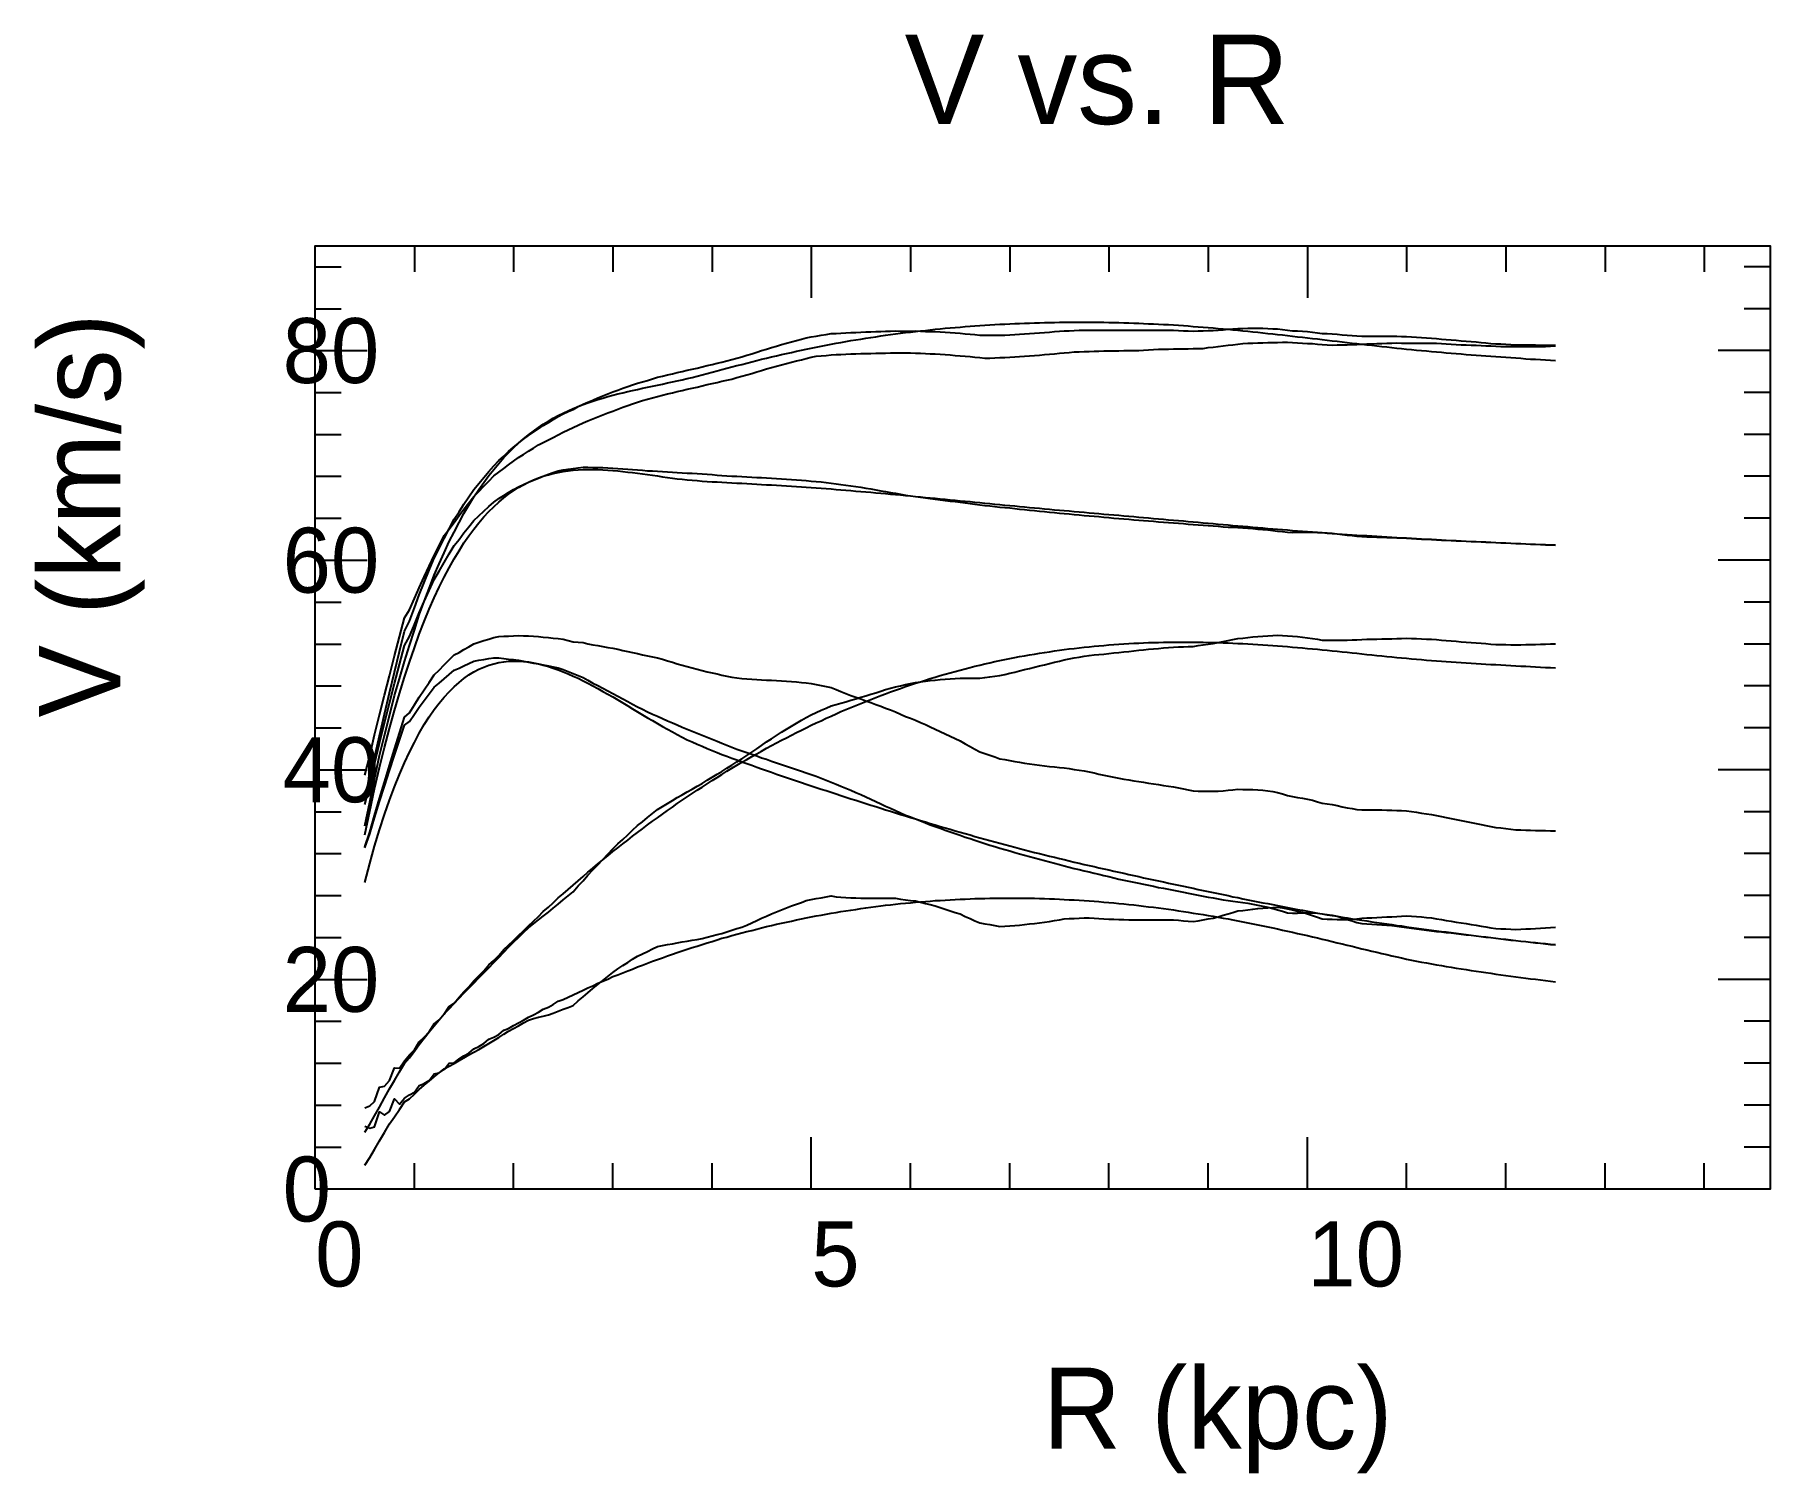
# Model space of a CAD drawing. Extents: x -35 to 179, y -35 to 142.
import ezdxf

# ---------------------------------------------------------------- set-up
doc = ezdxf.new("R2010")
doc.units = 0

msp = doc.modelspace()

# ---------------------------------------------------------------- texts
at = {"color": 0}
for s, height, p in [('V vs. R', 11, (72.6, 131.19)), ('80', 8, (-4, 99.28)), ('60', 8, (-4, 73.46)), ('40', 8, (-4, 47.64)), ('20', 8, (-4, 21.82)), ('0', 8, (-4, -4)), ('0', 8, (0, -12)), ('5', 8, (61.1, -12)), ('10', 8, (122.19, -12)), ('R (kpc)', 10, (89.6, -32))]:
    msp.add_text(s, height=height, dxfattribs=at).set_placement(p)
msp.add_text('V (km/s)', height=10, rotation=90, dxfattribs=at).set_placement((-24, 58.09))

# ---------------------------------------------------------------- linework, layer by layer
at = {"color": 0}
for p, q in [((12.22, 116.19), (12.22, 112.99)), ((24.44, 116.19), (24.44, 112.99)), ((36.66, 116.19), (36.66, 112.99)), ((48.88, 116.19), (48.88, 112.99)), ((61.1, 116.19), (61.1, 109.79)), ((73.32, 116.19), (73.32, 112.99)), ((85.54, 116.19), (85.54, 112.99)), ((97.76, 116.19), (97.76, 112.99)), ((109.98, 116.19), (109.98, 112.99)), ((122.19, 116.19), (122.19, 109.79)), ((134.41, 116.19), (134.41, 112.99)), ((146.63, 116.19), (146.63, 112.99)), ((158.85, 116.19), (158.85, 112.99)), ((171.07, 116.19), (171.07, 112.99)), ((0, 113.61), (3.2, 113.61)), ((179.2, 113.61), (176, 113.61)), ((0, 108.44), (3.2, 108.44)), ((179.2, 108.44), (176, 108.44)), ((0, 103.28), (6.4, 103.28)), ((179.2, 103.28), (172.8, 103.28)), ((0, 98.11), (3.2, 98.11)), ((179.2, 98.11), (176, 98.11)), ((0, 92.95), (3.2, 92.95)), ((179.2, 92.95), (176, 92.95)), ((0, 87.79), (3.2, 87.79)), ((179.2, 87.79), (176, 87.79)), ((0, 82.62), (3.2, 82.62)), ((179.2, 82.62), (176, 82.62)), ((0, 77.46), (6.4, 77.46)), ((179.2, 77.46), (172.8, 77.46)), ((0, 72.29), (3.2, 72.29)), ((179.2, 72.29), (176, 72.29)), ((0, 67.13), (3.2, 67.13)), ((179.2, 67.13), (176, 67.13)), ((0, 61.97), (3.2, 61.97)), ((179.2, 61.97), (176, 61.97)), ((0, 56.8), (3.2, 56.8)), ((179.2, 56.8), (176, 56.8)), ((0, 51.64), (6.4, 51.64)), ((179.2, 51.64), (172.8, 51.64)), ((0, 46.47), (3.2, 46.47)), ((179.2, 46.47), (176, 46.47)), ((0, 41.31), (3.2, 41.31)), ((179.2, 41.31), (176, 41.31)), ((0, 36.15), (3.2, 36.15)), ((179.2, 36.15), (176, 36.15)), ((0, 30.98), (3.2, 30.98)), ((179.2, 30.98), (176, 30.98)), ((0, 25.82), (6.4, 25.82)), ((179.2, 25.82), (172.8, 25.82)), ((0, 20.66), (3.2, 20.66)), ((179.2, 20.66), (176, 20.66)), ((0, 15.49), (3.2, 15.49)), ((179.2, 15.49), (176, 15.49)), ((0, 10.33), (3.2, 10.33)), ((179.2, 10.33), (176, 10.33)), ((0, 5.16), (3.2, 5.16)), ((61.1, 0), (61.1, 6.4)), ((122.19, 0), (122.19, 6.4)), ((179.2, 5.16), (176, 5.16)), ((12.22, 0), (12.22, 3.2)), ((24.44, 0), (24.44, 3.2)), ((36.66, 0), (36.66, 3.2)), ((48.88, 0), (48.88, 3.2)), ((73.32, 0), (73.32, 3.2)), ((85.54, 0), (85.54, 3.2)), ((97.76, 0), (97.76, 3.2)), ((109.98, 0), (109.98, 3.2)), ((134.41, 0), (134.41, 3.2)), ((146.63, 0), (146.63, 3.2)), ((158.85, 0), (158.85, 3.2)), ((171.07, 0), (171.07, 3.2))]:
    msp.add_line(p, q, dxfattribs=at)
msp.add_lwpolyline([(0, 0), (0, 116.19), (179.2, 116.19), (179.2, 0)], close=True, dxfattribs=at)
at = {"color": 3}
for points in [[(6.11, 44.75), (6.72, 47.65), (7.33, 50.47), (7.94, 53.41), (8.55, 55.85), (9.16, 58.29), (9.78, 60.81), (10.39, 62.83), (11, 64.98), (11.61, 66.97), (12.22, 68.84), (12.83, 70.71), (13.44, 72.38), (14.05, 73.99), (14.66, 75.6), (15.27, 77), (15.89, 78.38), (16.5, 79.76), (17.11, 80.92), (17.72, 82.1), (18.33, 83.21), (18.94, 84.24), (19.55, 85.25), (20.16, 86.16), (20.77, 87.04), (21.38, 87.89), (22, 88.64), (22.61, 89.37), (23.22, 90.09), (23.83, 90.7), (24.44, 91.31), (25.05, 91.87), (25.66, 92.4), (26.27, 92.91), (26.88, 93.36), (27.49, 93.8), (28.1, 94.22), (28.72, 94.58), (29.33, 94.94), (29.94, 95.29), (30.55, 95.58), (31.16, 95.87), (31.77, 96.14), (32.38, 96.39), (32.99, 96.63), (33.6, 96.85), (34.21, 97.05), (34.83, 97.26), (35.44, 97.43), (36.05, 97.61), (36.66, 97.78), (37.27, 97.93), (37.88, 98.08), (38.49, 98.23), (39.1, 98.37), (39.71, 98.5), (40.32, 98.63), (40.94, 98.77), (41.55, 98.9), (42.16, 99.02), (42.77, 99.15), (43.38, 99.29), (43.99, 99.41), (44.6, 99.54), (45.21, 99.68), (45.82, 99.83), (46.43, 99.98), (47.04, 100.13), (47.66, 100.29), (48.27, 100.45), (48.88, 100.61), (49.49, 100.78), (50.1, 100.94), (50.71, 101.11), (51.32, 101.26), (51.93, 101.42), (52.54, 101.58), (53.15, 101.74), (53.77, 101.89), (54.38, 102.05), (54.99, 102.2), (55.6, 102.35), (56.21, 102.49), (56.82, 102.64), (57.43, 102.79), (58.04, 102.92), (58.65, 103.06), (59.26, 103.2), (59.88, 103.32), (60.49, 103.45), (61.1, 103.58), (61.71, 103.71), (62.32, 103.83), (62.93, 103.95), (63.54, 104.06), (64.15, 104.18), (64.76, 104.29), (65.37, 104.4), (65.99, 104.5), (66.6, 104.6), (67.21, 104.7), (67.82, 104.8), (68.43, 104.9), (69.04, 104.99), (69.65, 105.08), (70.26, 105.17), (70.87, 105.25), (71.48, 105.33), (72.09, 105.41), (72.71, 105.49), (73.32, 105.56), (73.93, 105.64), (74.54, 105.71), (75.15, 105.77), (75.76, 105.84), (76.37, 105.9), (76.98, 105.96), (77.59, 106.02), (78.2, 106.08), (78.82, 106.13), (79.43, 106.18), (80.04, 106.23), (80.65, 106.28), (81.26, 106.32), (81.87, 106.36), (82.48, 106.41), (83.09, 106.44), (83.7, 106.48), (84.31, 106.52), (84.93, 106.55), (85.54, 106.58), (86.15, 106.6), (86.76, 106.63), (87.37, 106.65), (87.98, 106.67), (88.59, 106.69), (89.2, 106.71), (89.81, 106.73), (90.42, 106.74), (91.04, 106.75), (91.65, 106.76), (92.26, 106.77), (92.87, 106.78), (93.48, 106.78), (94.09, 106.78), (94.7, 106.78), (95.31, 106.78), (95.92, 106.78), (96.53, 106.77), (97.14, 106.76), (97.76, 106.75), (98.37, 106.74), (98.98, 106.73), (99.59, 106.71), (100.2, 106.69), (100.81, 106.67), (101.42, 106.65), (102.03, 106.62), (102.64, 106.59), (103.25, 106.57), (103.87, 106.53), (104.48, 106.5), (105.09, 106.47), (105.7, 106.43), (106.31, 106.39), (106.92, 106.35), (107.53, 106.31), (108.14, 106.26), (108.75, 106.21), (109.36, 106.17), (109.98, 106.12), (110.59, 106.07), (111.2, 106.01), (111.81, 105.96), (112.42, 105.9), (113.03, 105.84), (113.64, 105.79), (114.25, 105.73), (114.86, 105.66), (115.47, 105.6), (116.08, 105.54), (116.7, 105.47), (117.31, 105.4), (117.92, 105.34), (118.53, 105.27), (119.14, 105.2), (119.75, 105.13), (120.36, 105.06), (120.97, 104.99), (121.58, 104.92), (122.19, 104.85), (122.81, 104.78), (123.42, 104.71), (124.03, 104.63), (124.64, 104.56), (125.25, 104.49), (125.86, 104.42), (126.47, 104.35), (127.08, 104.28), (127.69, 104.21), (128.3, 104.14), (128.92, 104.07), (129.53, 104), (130.14, 103.93), (130.75, 103.86), (131.36, 103.79), (131.97, 103.72), (132.58, 103.65), (133.19, 103.59), (133.8, 103.52), (134.41, 103.46), (135.03, 103.4), (135.64, 103.34), (136.25, 103.28), (136.86, 103.23), (137.47, 103.17), (138.08, 103.12), (138.69, 103.07), (139.3, 103.01), (139.91, 102.96), (140.52, 102.91), (141.13, 102.86), (141.75, 102.81), (142.36, 102.77), (142.97, 102.72), (143.58, 102.67), (144.19, 102.63), (144.8, 102.58), (145.41, 102.54), (146.02, 102.49), (146.63, 102.45), (147.24, 102.41), (147.86, 102.37), (148.47, 102.33), (149.08, 102.28), (149.69, 102.24), (150.3, 102.2), (150.91, 102.16), (151.52, 102.13), (152.13, 102.09), (152.74, 102.05)], [(6.11, 43.62), (6.72, 46.54), (7.33, 49.3), (7.94, 51.92), (8.55, 54.39), (9.16, 56.73), (9.78, 58.95), (10.39, 61.04), (11, 63.03), (11.61, 64.9), (12.22, 66.67), (12.83, 68.34), (13.44, 69.92), (14.05, 71.41), (14.66, 72.81), (15.27, 74.12), (15.89, 75.36), (16.5, 76.52), (17.11, 77.61), (17.72, 78.63), (18.33, 79.58), (18.94, 80.47), (19.55, 81.3), (20.16, 82.07), (20.77, 82.78), (21.38, 83.44), (22, 84.05), (22.61, 84.61), (23.22, 85.12), (23.83, 85.59), (24.44, 86.02), (25.05, 86.4), (25.66, 86.75), (26.27, 87.06), (26.88, 87.34), (27.49, 87.59), (28.1, 87.8), (28.72, 87.99), (29.33, 88.15), (29.94, 88.28), (30.55, 88.39), (31.16, 88.48), (31.77, 88.55), (32.38, 88.6), (32.99, 88.63), (33.6, 88.64), (34.21, 88.64), (34.83, 88.63), (35.44, 88.6), (36.05, 88.56), (36.66, 88.51), (37.27, 88.46), (37.88, 88.39), (38.49, 88.32), (39.1, 88.25), (39.71, 88.17), (40.32, 88.09), (40.94, 88), (41.55, 87.92), (42.16, 87.83), (42.77, 87.74), (43.38, 87.66), (43.99, 87.58), (44.6, 87.5), (45.21, 87.43), (45.82, 87.36), (46.43, 87.31), (47.04, 87.26), (47.66, 87.21), (48.27, 87.17), (48.88, 87.13), (49.49, 87.1), (50.1, 87.06), (50.71, 87.03), (51.32, 87), (51.93, 86.96), (52.54, 86.93), (53.15, 86.9), (53.77, 86.87), (54.38, 86.83), (54.99, 86.8), (55.6, 86.76), (56.21, 86.73), (56.82, 86.69), (57.43, 86.65), (58.04, 86.62), (58.65, 86.58), (59.26, 86.54), (59.88, 86.5), (60.49, 86.45), (61.1, 86.41), (61.71, 86.37), (62.32, 86.32), (62.93, 86.28), (63.54, 86.23), (64.15, 86.18), (64.76, 86.13), (65.37, 86.08), (65.99, 86.03), (66.6, 85.98), (67.21, 85.93), (67.82, 85.88), (68.43, 85.82), (69.04, 85.77), (69.65, 85.72), (70.26, 85.66), (70.87, 85.6), (71.48, 85.55), (72.09, 85.49), (72.71, 85.43), (73.32, 85.38), (73.93, 85.32), (74.54, 85.26), (75.15, 85.2), (75.76, 85.14), (76.37, 85.08), (76.98, 85.02), (77.59, 84.96), (78.2, 84.91), (78.82, 84.85), (79.43, 84.79), (80.04, 84.73), (80.65, 84.67), (81.26, 84.61), (81.87, 84.55), (82.48, 84.49), (83.09, 84.43), (83.7, 84.37), (84.31, 84.31), (84.93, 84.25), (85.54, 84.2), (86.15, 84.14), (86.76, 84.08), (87.37, 84.02), (87.98, 83.96), (88.59, 83.91), (89.2, 83.85), (89.81, 83.79), (90.42, 83.74), (91.04, 83.68), (91.65, 83.63), (92.26, 83.57), (92.87, 83.52), (93.48, 83.47), (94.09, 83.41), (94.7, 83.36), (95.31, 83.3), (95.92, 83.25), (96.53, 83.2), (97.14, 83.14), (97.76, 83.09), (98.37, 83.04), (98.98, 82.99), (99.59, 82.93), (100.2, 82.88), (100.81, 82.82), (101.42, 82.77), (102.03, 82.72), (102.64, 82.66), (103.25, 82.61), (103.87, 82.56), (104.48, 82.5), (105.09, 82.45), (105.7, 82.4), (106.31, 82.34), (106.92, 82.29), (107.53, 82.23), (108.14, 82.18), (108.75, 82.13), (109.36, 82.07), (109.98, 82.02), (110.59, 81.96), (111.2, 81.91), (111.81, 81.86), (112.42, 81.8), (113.03, 81.75), (113.64, 81.69), (114.25, 81.64), (114.86, 81.59), (115.47, 81.54), (116.08, 81.48), (116.7, 81.43), (117.31, 81.38), (117.92, 81.33), (118.53, 81.28), (119.14, 81.23), (119.75, 81.18), (120.36, 81.13), (120.97, 81.08), (121.58, 81.03), (122.19, 80.98), (122.81, 80.94), (123.42, 80.89), (124.03, 80.85), (124.64, 80.8), (125.25, 80.76), (125.86, 80.72), (126.47, 80.68), (127.08, 80.64), (127.69, 80.6), (128.3, 80.56), (128.92, 80.52), (129.53, 80.48), (130.14, 80.45), (130.75, 80.41), (131.36, 80.37), (131.97, 80.34), (132.58, 80.3), (133.19, 80.27), (133.8, 80.23), (134.41, 80.2), (135.03, 80.16), (135.64, 80.13), (136.25, 80.1), (136.86, 80.06), (137.47, 80.03), (138.08, 80), (138.69, 79.97), (139.3, 79.93), (139.91, 79.9), (140.52, 79.87), (141.13, 79.84), (141.75, 79.81), (142.36, 79.78), (142.97, 79.75), (143.58, 79.72), (144.19, 79.7), (144.8, 79.67), (145.41, 79.64), (146.02, 79.61), (146.63, 79.58), (147.24, 79.56), (147.86, 79.53), (148.47, 79.5), (149.08, 79.47), (149.69, 79.45), (150.3, 79.42), (150.91, 79.4), (151.52, 79.37), (152.13, 79.35), (152.74, 79.32)], [(6.11, 10.02), (6.72, 10.24), (7.33, 10.78), (7.94, 12.56), (8.55, 12.67), (9.16, 13.38), (9.78, 14.93), (10.39, 14.88), (11, 15.81), (11.61, 16.51), (12.22, 17.16), (12.83, 18.13), (13.44, 18.72), (14.05, 19.38), (14.66, 20.34), (15.27, 20.86), (15.89, 21.54), (16.5, 22.48), (17.11, 22.91), (17.72, 23.62), (18.33, 24.28), (18.94, 24.92), (19.55, 25.65), (20.16, 26.25), (20.77, 26.87), (21.38, 27.6), (22, 28.16), (22.61, 28.78), (23.22, 29.5), (23.83, 30.02), (24.44, 30.63), (25.05, 31.22), (25.66, 31.81), (26.27, 32.42), (26.88, 32.98), (27.49, 33.55), (28.1, 34.17), (28.72, 34.7), (29.33, 35.25), (29.94, 35.86), (30.55, 36.36), (31.16, 36.9), (31.77, 37.44), (32.38, 37.97), (32.99, 38.5), (33.6, 39.01), (34.21, 39.53), (34.83, 40.05), (35.44, 40.54), (36.05, 41.04), (36.66, 41.56), (37.27, 42.03), (37.88, 42.5), (38.49, 42.98), (39.1, 43.45), (39.71, 43.92), (40.32, 44.38), (40.94, 44.84), (41.55, 45.3), (42.16, 45.73), (42.77, 46.17), (43.38, 46.62), (43.99, 47.05), (44.6, 47.47), (45.21, 47.89), (45.82, 48.31), (46.43, 48.72), (47.04, 49.12), (47.66, 49.52), (48.27, 49.92), (48.88, 50.31), (49.49, 50.69), (50.1, 51.08), (50.71, 51.46), (51.32, 51.82), (51.93, 52.19), (52.54, 52.56), (53.15, 52.91), (53.77, 53.26), (54.38, 53.61), (54.99, 53.95), (55.6, 54.29), (56.21, 54.62), (56.82, 54.95), (57.43, 55.28), (58.04, 55.59), (58.65, 55.91), (59.26, 56.22), (59.88, 56.52), (60.49, 56.82), (61.1, 57.12), (61.71, 57.41), (62.32, 57.69), (62.93, 57.98), (63.54, 58.25), (64.15, 58.53), (64.76, 58.8), (65.37, 59.06), (65.99, 59.32), (66.6, 59.57), (67.21, 59.82), (67.82, 60.07), (68.43, 60.31), (69.04, 60.55), (69.65, 60.78), (70.26, 61.01), (70.87, 61.24), (71.48, 61.45), (72.09, 61.67), (72.71, 61.88), (73.32, 62.09), (73.93, 62.29), (74.54, 62.49), (75.15, 62.68), (75.76, 62.87), (76.37, 63.06), (76.98, 63.24), (77.59, 63.42), (78.2, 63.59), (78.82, 63.76), (79.43, 63.92), (80.04, 64.08), (80.65, 64.24), (81.26, 64.39), (81.87, 64.54), (82.48, 64.68), (83.09, 64.82), (83.7, 64.96), (84.31, 65.09), (84.93, 65.22), (85.54, 65.34), (86.15, 65.46), (86.76, 65.58), (87.37, 65.69), (87.98, 65.8), (88.59, 65.9), (89.2, 66), (89.81, 66.1), (90.42, 66.19), (91.04, 66.29), (91.65, 66.37), (92.26, 66.45), (92.87, 66.53), (93.48, 66.6), (94.09, 66.67), (94.7, 66.74), (95.31, 66.8), (95.92, 66.86), (96.53, 66.92), (97.14, 66.97), (97.76, 67.03), (98.37, 67.07), (98.98, 67.11), (99.59, 67.15), (100.2, 67.19), (100.81, 67.22), (101.42, 67.25), (102.03, 67.27), (102.64, 67.3), (103.25, 67.32), (103.87, 67.33), (104.48, 67.35), (105.09, 67.36), (105.7, 67.37), (106.31, 67.37), (106.92, 67.37), (107.53, 67.37), (108.14, 67.37), (108.75, 67.36), (109.36, 67.35), (109.98, 67.34), (110.59, 67.32), (111.2, 67.3), (111.81, 67.28), (112.42, 67.26), (113.03, 67.23), (113.64, 67.21), (114.25, 67.18), (114.86, 67.14), (115.47, 67.11), (116.08, 67.07), (116.7, 67.03), (117.31, 66.99), (117.92, 66.95), (118.53, 66.9), (119.14, 66.85), (119.75, 66.81), (120.36, 66.76), (120.97, 66.7), (121.58, 66.65), (122.19, 66.6), (122.81, 66.54), (123.42, 66.48), (124.03, 66.42), (124.64, 66.36), (125.25, 66.3), (125.86, 66.24), (126.47, 66.18), (127.08, 66.11), (127.69, 66.05), (128.3, 65.99), (128.92, 65.92), (129.53, 65.86), (130.14, 65.79), (130.75, 65.73), (131.36, 65.67), (131.97, 65.6), (132.58, 65.54), (133.19, 65.48), (133.8, 65.42), (134.41, 65.37), (135.03, 65.31), (135.64, 65.26), (136.25, 65.21), (136.86, 65.16), (137.47, 65.11), (138.08, 65.07), (138.69, 65.02), (139.3, 64.98), (139.91, 64.94), (140.52, 64.89), (141.13, 64.85), (141.75, 64.81), (142.36, 64.77), (142.97, 64.74), (143.58, 64.7), (144.19, 64.66), (144.8, 64.62), (145.41, 64.59), (146.02, 64.55), (146.63, 64.52), (147.24, 64.49), (147.86, 64.45), (148.47, 64.42), (149.08, 64.39), (149.69, 64.36), (150.3, 64.33), (150.91, 64.29), (151.52, 64.26), (152.13, 64.23), (152.74, 64.21)]]:
    msp.add_lwpolyline(points, dxfattribs=at)
at = {"color": 4}
for points in [[(6.11, 47.87), (6.72, 50.38), (7.33, 53.1), (7.94, 55.82), (8.55, 58.48), (9.16, 61.1), (9.78, 63.67), (10.39, 66.2), (11, 68.71), (11.61, 69.96), (12.22, 71.6), (12.83, 73.18), (13.44, 74.71), (14.05, 76.21), (14.66, 77.7), (15.27, 78.91), (15.89, 80.14), (16.5, 81.32), (17.11, 82.5), (17.72, 83.4), (18.33, 84.34), (18.94, 85.26), (19.55, 86.16), (20.16, 86.92), (20.77, 87.65), (21.38, 88.38), (22, 89.09), (22.61, 89.72), (23.22, 90.28), (23.83, 90.83), (24.44, 91.36), (25.05, 91.88), (25.66, 92.35), (26.27, 92.82), (26.88, 93.24), (27.49, 93.65), (28.1, 94.03), (28.72, 94.41), (29.33, 94.79), (29.94, 95.17), (30.55, 95.49), (31.16, 95.76), (31.77, 96.03), (32.38, 96.37), (32.99, 96.69), (33.6, 96.93), (34.21, 97.19), (34.83, 97.44), (35.44, 97.7), (36.05, 97.95), (36.66, 98.19), (37.27, 98.42), (37.88, 98.63), (38.49, 98.84), (39.1, 99.05), (39.71, 99.26), (40.32, 99.43), (40.94, 99.6), (41.55, 99.81), (42.16, 100.01), (42.77, 100.14), (43.38, 100.28), (43.99, 100.43), (44.6, 100.57), (45.21, 100.71), (45.82, 100.85), (46.43, 100.99), (47.04, 101.13), (47.66, 101.27), (48.27, 101.42), (48.88, 101.57), (49.49, 101.72), (50.1, 101.86), (50.71, 102.02), (51.32, 102.17), (51.93, 102.34), (52.54, 102.52), (53.15, 102.7), (53.77, 102.89), (54.38, 103.09), (54.99, 103.28), (55.6, 103.47), (56.21, 103.65), (56.82, 103.83), (57.43, 104.02), (58.04, 104.19), (58.65, 104.35), (59.26, 104.51), (59.88, 104.67), (60.49, 104.83), (61.1, 104.96), (61.71, 105.07), (62.32, 105.18), (62.93, 105.27), (63.54, 105.37), (64.15, 105.39), (64.76, 105.43), (65.37, 105.45), (65.99, 105.49), (66.6, 105.52), (67.21, 105.56), (67.82, 105.58), (68.43, 105.6), (69.04, 105.62), (69.65, 105.64), (70.26, 105.66), (70.87, 105.68), (71.48, 105.7), (72.09, 105.68), (72.71, 105.67), (73.32, 105.68), (73.93, 105.69), (74.54, 105.67), (75.15, 105.64), (75.76, 105.63), (76.37, 105.61), (76.98, 105.57), (77.59, 105.54), (78.2, 105.5), (78.82, 105.46), (79.43, 105.43), (80.04, 105.35), (80.65, 105.3), (81.26, 105.24), (81.87, 105.18), (82.48, 105.17), (83.09, 105.16), (83.7, 105.16), (84.31, 105.16), (84.93, 105.19), (85.54, 105.23), (86.15, 105.27), (86.76, 105.31), (87.37, 105.35), (87.98, 105.39), (88.59, 105.43), (89.2, 105.47), (89.81, 105.51), (90.42, 105.56), (91.04, 105.61), (91.65, 105.66), (92.26, 105.71), (92.87, 105.73), (93.48, 105.75), (94.09, 105.78), (94.7, 105.8), (95.31, 105.81), (95.92, 105.8), (96.53, 105.8), (97.14, 105.79), (97.76, 105.79), (98.37, 105.79), (98.98, 105.78), (99.59, 105.79), (100.2, 105.79), (100.81, 105.79), (101.42, 105.79), (102.03, 105.79), (102.64, 105.79), (103.25, 105.79), (103.87, 105.79), (104.48, 105.79), (105.09, 105.78), (105.7, 105.78), (106.31, 105.75), (106.92, 105.73), (107.53, 105.71), (108.14, 105.68), (108.75, 105.7), (109.36, 105.72), (109.98, 105.75), (110.59, 105.77), (111.2, 105.81), (111.81, 105.85), (112.42, 105.9), (113.03, 105.95), (113.64, 106), (114.25, 106.01), (114.86, 106.03), (115.47, 106.03), (116.08, 106.03), (116.7, 106.02), (117.31, 106.01), (117.92, 105.97), (118.53, 105.94), (119.14, 105.87), (119.75, 105.78), (120.36, 105.73), (120.97, 105.7), (121.58, 105.67), (122.19, 105.61), (122.81, 105.56), (123.42, 105.48), (124.03, 105.4), (124.64, 105.37), (125.25, 105.34), (125.86, 105.29), (126.47, 105.22), (127.08, 105.17), (127.69, 105.13), (128.3, 105.08), (128.92, 105.07), (129.53, 105.07), (130.14, 105.07), (130.75, 105.07), (131.36, 105.06), (131.97, 105.05), (132.58, 105.05), (133.19, 105.04), (133.8, 105.03), (134.41, 105.02), (135.03, 104.98), (135.64, 104.94), (136.25, 104.89), (136.86, 104.85), (137.47, 104.82), (138.08, 104.76), (138.69, 104.7), (139.3, 104.65), (139.91, 104.6), (140.52, 104.55), (141.13, 104.49), (141.75, 104.44), (142.36, 104.39), (142.97, 104.34), (143.58, 104.28), (144.19, 104.23), (144.8, 104.17), (145.41, 104.12), (146.02, 104.1), (146.63, 104.06), (147.24, 104.03), (147.86, 104), (148.47, 103.99), (149.08, 103.99), (149.69, 103.98), (150.3, 103.97), (150.91, 103.96), (151.52, 103.96), (152.13, 103.95), (152.74, 103.95)], [(6.11, 47.36), (6.72, 49.75), (7.33, 52.33), (7.94, 54.9), (8.55, 57.39), (9.16, 59.84), (9.78, 62.26), (10.39, 64.61), (11, 66.94), (11.61, 68.07), (12.22, 69.55), (12.83, 70.98), (13.44, 72.36), (14.05, 73.72), (14.66, 75.06), (15.27, 76.11), (15.89, 77.18), (16.5, 78.23), (17.11, 79.26), (17.72, 80.02), (18.33, 80.81), (18.94, 81.58), (19.55, 82.34), (20.16, 82.94), (20.77, 83.51), (21.38, 84.07), (22, 84.61), (22.61, 85.06), (23.22, 85.44), (23.83, 85.8), (24.44, 86.15), (25.05, 86.49), (25.66, 86.77), (26.27, 87.06), (26.88, 87.32), (27.49, 87.58), (28.1, 87.82), (28.72, 88.04), (29.33, 88.26), (29.94, 88.46), (30.55, 88.6), (31.16, 88.69), (31.77, 88.77), (32.38, 88.85), (32.99, 88.92), (33.6, 88.9), (34.21, 88.89), (34.83, 88.88), (35.44, 88.86), (36.05, 88.83), (36.66, 88.8), (37.27, 88.77), (37.88, 88.73), (38.49, 88.68), (39.1, 88.64), (39.71, 88.59), (40.32, 88.53), (40.94, 88.47), (41.55, 88.45), (42.16, 88.41), (42.77, 88.37), (43.38, 88.33), (43.99, 88.3), (44.6, 88.26), (45.21, 88.23), (45.82, 88.19), (46.43, 88.16), (47.04, 88.12), (47.66, 88.08), (48.27, 88.04), (48.88, 88), (49.49, 87.95), (50.1, 87.91), (50.71, 87.86), (51.32, 87.81), (51.93, 87.79), (52.54, 87.76), (53.15, 87.73), (53.77, 87.69), (54.38, 87.66), (54.99, 87.63), (55.6, 87.59), (56.21, 87.56), (56.82, 87.52), (57.43, 87.48), (58.04, 87.44), (58.65, 87.39), (59.26, 87.35), (59.88, 87.3), (60.49, 87.26), (61.1, 87.21), (61.71, 87.15), (62.32, 87.09), (62.93, 87.02), (63.54, 86.94), (64.15, 86.87), (64.76, 86.79), (65.37, 86.7), (65.99, 86.62), (66.6, 86.53), (67.21, 86.45), (67.82, 86.34), (68.43, 86.23), (69.04, 86.13), (69.65, 86.02), (70.26, 85.91), (70.87, 85.81), (71.48, 85.7), (72.09, 85.59), (72.71, 85.48), (73.32, 85.4), (73.93, 85.32), (74.54, 85.23), (75.15, 85.14), (75.76, 85.06), (76.37, 84.98), (76.98, 84.9), (77.59, 84.82), (78.2, 84.74), (78.82, 84.67), (79.43, 84.59), (80.04, 84.51), (80.65, 84.44), (81.26, 84.36), (81.87, 84.29), (82.48, 84.21), (83.09, 84.14), (83.7, 84.08), (84.31, 84.01), (84.93, 83.95), (85.54, 83.89), (86.15, 83.82), (86.76, 83.76), (87.37, 83.7), (87.98, 83.63), (88.59, 83.57), (89.2, 83.51), (89.81, 83.45), (90.42, 83.39), (91.04, 83.33), (91.65, 83.27), (92.26, 83.21), (92.87, 83.15), (93.48, 83.09), (94.09, 83.04), (94.7, 82.98), (95.31, 82.93), (95.92, 82.87), (96.53, 82.82), (97.14, 82.76), (97.76, 82.71), (98.37, 82.65), (98.98, 82.59), (99.59, 82.55), (100.2, 82.5), (100.81, 82.45), (101.42, 82.4), (102.03, 82.35), (102.64, 82.3), (103.25, 82.25), (103.87, 82.19), (104.48, 82.15), (105.09, 82.1), (105.7, 82.05), (106.31, 82), (106.92, 81.96), (107.53, 81.91), (108.14, 81.86), (108.75, 81.81), (109.36, 81.76), (109.98, 81.72), (110.59, 81.67), (111.2, 81.63), (111.81, 81.58), (112.42, 81.54), (113.03, 81.51), (113.64, 81.47), (114.25, 81.44), (114.86, 81.4), (115.47, 81.35), (116.08, 81.3), (116.7, 81.25), (117.31, 81.2), (117.92, 81.12), (118.53, 81.05), (119.14, 80.98), (119.75, 80.9), (120.36, 80.88), (120.97, 80.89), (121.58, 80.89), (122.19, 80.9), (122.81, 80.9), (123.42, 80.88), (124.03, 80.85), (124.64, 80.82), (125.25, 80.78), (125.86, 80.72), (126.47, 80.64), (127.08, 80.56), (127.69, 80.48), (128.3, 80.4), (128.92, 80.36), (129.53, 80.34), (130.14, 80.33), (130.75, 80.31), (131.36, 80.3), (131.97, 80.27), (132.58, 80.25), (133.19, 80.22), (133.8, 80.2), (134.41, 80.16), (135.03, 80.13), (135.64, 80.09), (136.25, 80.06), (136.86, 80.03), (137.47, 80), (138.08, 79.97), (138.69, 79.94), (139.3, 79.91), (139.91, 79.89), (140.52, 79.86), (141.13, 79.83), (141.75, 79.81), (142.36, 79.78), (142.97, 79.75), (143.58, 79.72), (144.19, 79.69), (144.8, 79.66), (145.41, 79.63), (146.02, 79.61), (146.63, 79.58), (147.24, 79.55), (147.86, 79.53), (148.47, 79.5), (149.08, 79.48), (149.69, 79.45), (150.3, 79.43), (150.91, 79.4), (151.52, 79.38), (152.13, 79.36), (152.74, 79.33)], [(6.11, 6.99), (6.72, 7.99), (7.33, 9.03), (7.94, 10.1), (8.55, 11.22), (9.16, 12.35), (9.78, 13.36), (10.39, 14.43), (11, 15.47), (11.61, 16.18), (12.22, 17), (12.83, 17.8), (13.44, 18.58), (14.05, 19.35), (14.66, 20.09), (15.27, 20.85), (15.89, 21.6), (16.5, 22.21), (17.11, 22.87), (17.72, 23.49), (18.33, 24.13), (18.94, 24.76), (19.55, 25.37), (20.16, 26), (20.77, 26.62), (21.38, 27.24), (22, 27.89), (22.61, 28.53), (23.22, 29.16), (23.83, 29.81), (24.44, 30.4), (25.05, 31), (25.66, 31.61), (26.27, 32.19), (26.88, 32.68), (27.49, 33.15), (28.1, 33.62), (28.72, 34.09), (29.33, 34.58), (29.94, 35.09), (30.55, 35.61), (31.16, 36.11), (31.77, 36.61), (32.38, 37.33), (32.99, 37.98), (33.6, 38.64), (34.21, 39.3), (34.83, 39.95), (35.44, 40.6), (36.05, 41.25), (36.66, 41.89), (37.27, 42.51), (37.88, 43.07), (38.49, 43.64), (39.1, 44.21), (39.71, 44.77), (40.32, 45.25), (40.94, 45.76), (41.55, 46.24), (42.16, 46.74), (42.77, 47.11), (43.38, 47.47), (43.99, 47.85), (44.6, 48.21), (45.21, 48.57), (45.82, 48.93), (46.43, 49.27), (47.04, 49.62), (47.66, 49.97), (48.27, 50.35), (48.88, 50.72), (49.49, 51.09), (50.1, 51.45), (50.71, 51.85), (51.32, 52.23), (51.93, 52.61), (52.54, 52.99), (53.15, 53.4), (53.77, 53.82), (54.38, 54.24), (54.99, 54.65), (55.6, 55.07), (56.21, 55.47), (56.82, 55.86), (57.43, 56.27), (58.04, 56.66), (58.65, 57.02), (59.26, 57.39), (59.88, 57.74), (60.49, 58.1), (61.1, 58.41), (61.71, 58.69), (62.32, 58.97), (62.93, 59.25), (63.54, 59.52), (64.15, 59.68), (64.76, 59.85), (65.37, 60.03), (65.99, 60.2), (66.6, 60.39), (67.21, 60.58), (67.82, 60.77), (68.43, 60.95), (69.04, 61.14), (69.65, 61.33), (70.26, 61.51), (70.87, 61.7), (71.48, 61.87), (72.09, 61.99), (72.71, 62.13), (73.32, 62.25), (73.93, 62.38), (74.54, 62.46), (75.15, 62.54), (75.76, 62.62), (76.37, 62.7), (76.98, 62.75), (77.59, 62.8), (78.2, 62.84), (78.82, 62.88), (79.43, 62.93), (80.04, 62.91), (80.65, 62.91), (81.26, 62.91), (81.87, 62.91), (82.48, 63.01), (83.09, 63.09), (83.7, 63.16), (84.31, 63.24), (84.93, 63.38), (85.54, 63.53), (86.15, 63.68), (86.76, 63.83), (87.37, 63.98), (87.98, 64.13), (88.59, 64.28), (89.2, 64.43), (89.81, 64.57), (90.42, 64.73), (91.04, 64.89), (91.65, 65.04), (92.26, 65.19), (92.87, 65.31), (93.48, 65.42), (94.09, 65.52), (94.7, 65.63), (95.31, 65.71), (95.92, 65.78), (96.53, 65.84), (97.14, 65.9), (97.76, 65.96), (98.37, 66.03), (98.98, 66.1), (99.59, 66.16), (100.2, 66.22), (100.81, 66.29), (101.42, 66.36), (102.03, 66.42), (102.64, 66.48), (103.25, 66.54), (103.87, 66.6), (104.48, 66.65), (105.09, 66.71), (105.7, 66.76), (106.31, 66.78), (106.92, 66.8), (107.53, 66.82), (108.14, 66.84), (108.75, 66.93), (109.36, 67.03), (109.98, 67.12), (110.59, 67.21), (111.2, 67.33), (111.81, 67.45), (112.42, 67.57), (113.03, 67.69), (113.64, 67.81), (114.25, 67.87), (114.86, 67.94), (115.47, 68.01), (116.08, 68.07), (116.7, 68.11), (117.31, 68.15), (117.92, 68.19), (118.53, 68.22), (119.14, 68.2), (119.75, 68.15), (120.36, 68.09), (120.97, 68.04), (121.58, 67.98), (122.19, 67.89), (122.81, 67.8), (123.42, 67.71), (124.03, 67.62), (124.64, 67.61), (125.25, 67.61), (125.86, 67.6), (126.47, 67.59), (127.08, 67.61), (127.69, 67.64), (128.3, 67.66), (128.92, 67.69), (129.53, 67.71), (130.14, 67.72), (130.75, 67.74), (131.36, 67.76), (131.97, 67.77), (132.58, 67.79), (133.19, 67.81), (133.8, 67.83), (134.41, 67.84), (135.03, 67.83), (135.64, 67.8), (136.25, 67.78), (136.86, 67.75), (137.47, 67.72), (138.08, 67.67), (138.69, 67.62), (139.3, 67.57), (139.91, 67.52), (140.52, 67.47), (141.13, 67.42), (141.75, 67.37), (142.36, 67.33), (142.97, 67.28), (143.58, 67.23), (144.19, 67.18), (144.8, 67.13), (145.41, 67.08), (146.02, 67.07), (146.63, 67.06), (147.24, 67.04), (147.86, 67.02), (148.47, 67.04), (149.08, 67.06), (149.69, 67.07), (150.3, 67.09), (150.91, 67.11), (151.52, 67.13), (152.13, 67.15), (152.74, 67.17)]]:
    msp.add_lwpolyline(points, dxfattribs=at)
at = {"color": 6}
for points in [[(6.11, 50.97), (6.72, 53.38), (7.33, 55.94), (7.94, 58.41), (8.55, 60.82), (9.16, 63.2), (9.78, 65.66), (10.39, 68.03), (11, 70.35), (11.61, 71.35), (12.22, 72.72), (12.83, 74.05), (13.44, 75.39), (14.05, 76.74), (14.66, 78.02), (15.27, 79.27), (15.89, 80.52), (16.5, 81.27), (17.11, 82.12), (17.72, 82.96), (18.33, 83.73), (18.94, 84.52), (19.55, 85.3), (20.16, 85.94), (20.77, 86.58), (21.38, 87.21), (22, 87.84), (22.61, 88.3), (23.22, 88.76), (23.83, 89.22), (24.44, 89.67), (25.05, 90.09), (25.66, 90.48), (26.27, 90.87), (26.88, 91.26), (27.49, 91.65), (28.1, 91.95), (28.72, 92.27), (29.33, 92.59), (29.94, 92.91), (30.55, 93.21), (31.16, 93.5), (31.77, 93.8), (32.38, 94.1), (32.99, 94.37), (33.6, 94.62), (34.21, 94.87), (34.83, 95.12), (35.44, 95.38), (36.05, 95.6), (36.66, 95.83), (37.27, 96.06), (37.88, 96.3), (38.49, 96.5), (39.1, 96.7), (39.71, 96.91), (40.32, 97.11), (40.94, 97.29), (41.55, 97.46), (42.16, 97.62), (42.77, 97.79), (43.38, 97.96), (43.99, 98.09), (44.6, 98.23), (45.21, 98.37), (45.82, 98.51), (46.43, 98.65), (47.04, 98.79), (47.66, 98.93), (48.27, 99.08), (48.88, 99.21), (49.49, 99.35), (50.1, 99.49), (50.71, 99.62), (51.32, 99.76), (51.93, 99.95), (52.54, 100.12), (53.15, 100.3), (53.77, 100.47), (54.38, 100.65), (54.99, 100.84), (55.6, 101.02), (56.21, 101.2), (56.82, 101.37), (57.43, 101.53), (58.04, 101.69), (58.65, 101.85), (59.26, 102.01), (59.88, 102.15), (60.49, 102.3), (61.1, 102.45), (61.71, 102.6), (62.32, 102.64), (62.93, 102.69), (63.54, 102.74), (64.15, 102.79), (64.76, 102.81), (65.37, 102.84), (65.99, 102.86), (66.6, 102.88), (67.21, 102.9), (67.82, 102.91), (68.43, 102.93), (69.04, 102.94), (69.65, 102.95), (70.26, 102.97), (70.87, 102.98), (71.48, 103), (72.09, 103.01), (72.71, 103), (73.32, 102.98), (73.93, 102.96), (74.54, 102.94), (75.15, 102.91), (75.76, 102.88), (76.37, 102.86), (76.98, 102.83), (77.59, 102.8), (78.2, 102.74), (78.82, 102.69), (79.43, 102.64), (80.04, 102.58), (80.65, 102.53), (81.26, 102.47), (81.87, 102.41), (82.48, 102.35), (83.09, 102.35), (83.7, 102.38), (84.31, 102.41), (84.93, 102.44), (85.54, 102.48), (86.15, 102.52), (86.76, 102.55), (87.37, 102.59), (87.98, 102.63), (88.59, 102.68), (89.2, 102.73), (89.81, 102.79), (90.42, 102.84), (91.04, 102.89), (91.65, 102.95), (92.26, 103.01), (92.87, 103.06), (93.48, 103.12), (94.09, 103.13), (94.7, 103.16), (95.31, 103.18), (95.92, 103.21), (96.53, 103.22), (97.14, 103.23), (97.76, 103.24), (98.37, 103.25), (98.98, 103.26), (99.59, 103.27), (100.2, 103.28), (100.81, 103.29), (101.42, 103.3), (102.03, 103.34), (102.64, 103.38), (103.25, 103.41), (103.87, 103.45), (104.48, 103.46), (105.09, 103.47), (105.7, 103.48), (106.31, 103.49), (106.92, 103.5), (107.53, 103.51), (108.14, 103.53), (108.75, 103.54), (109.36, 103.55), (109.98, 103.64), (110.59, 103.71), (111.2, 103.79), (111.81, 103.86), (112.42, 103.93), (113.03, 104), (113.64, 104.07), (114.25, 104.14), (114.86, 104.18), (115.47, 104.2), (116.08, 104.23), (116.7, 104.25), (117.31, 104.28), (117.92, 104.28), (118.53, 104.29), (119.14, 104.3), (119.75, 104.31), (120.36, 104.27), (120.97, 104.24), (121.58, 104.2), (122.19, 104.17), (122.81, 104.13), (123.42, 104.08), (124.03, 104.04), (124.64, 104), (125.25, 103.96), (125.86, 103.98), (126.47, 103.99), (127.08, 104), (127.69, 104.01), (128.3, 104.04), (128.92, 104.06), (129.53, 104.09), (130.14, 104.12), (130.75, 104.14), (131.36, 104.16), (131.97, 104.18), (132.58, 104.2), (133.19, 104.22), (133.8, 104.21), (134.41, 104.21), (135.03, 104.21), (135.64, 104.21), (136.25, 104.21), (136.86, 104.2), (137.47, 104.19), (138.08, 104.18), (138.69, 104.15), (139.3, 104.11), (139.91, 104.07), (140.52, 104.03), (141.13, 103.99), (141.75, 103.98), (142.36, 103.96), (142.97, 103.94), (143.58, 103.92), (144.19, 103.88), (144.8, 103.85), (145.41, 103.82), (146.02, 103.78), (146.63, 103.77), (147.24, 103.77), (147.86, 103.76), (148.47, 103.76), (149.08, 103.76), (149.69, 103.76), (150.3, 103.76), (150.91, 103.76), (151.52, 103.77), (152.13, 103.82), (152.74, 103.87)], [(6.11, 2.92), (6.72, 3.9), (7.33, 4.88), (7.94, 5.92), (8.55, 6.97), (9.16, 8.02), (9.78, 8.88), (10.39, 9.8), (11, 10.72), (11.61, 11.12), (12.22, 11.69), (12.83, 12.26), (13.44, 12.8), (14.05, 13.3), (14.66, 13.81), (15.27, 14.31), (15.89, 14.82), (16.5, 15.13), (17.11, 15.48), (17.72, 15.83), (18.33, 16.18), (18.94, 16.52), (19.55, 16.86), (20.16, 17.2), (20.77, 17.54), (21.38, 17.91), (22, 18.29), (22.61, 18.67), (23.22, 19.06), (23.83, 19.44), (24.44, 19.78), (25.05, 20.12), (25.66, 20.47), (26.27, 20.81), (26.88, 20.99), (27.49, 21.15), (28.1, 21.31), (28.72, 21.46), (29.33, 21.67), (29.94, 21.9), (30.55, 22.14), (31.16, 22.37), (31.77, 22.61), (32.38, 23.18), (32.99, 23.68), (33.6, 24.18), (34.21, 24.68), (34.83, 25.18), (35.44, 25.69), (36.05, 26.19), (36.66, 26.69), (37.27, 27.12), (37.88, 27.52), (38.49, 27.91), (39.1, 28.3), (39.71, 28.7), (40.32, 28.97), (40.94, 29.27), (41.55, 29.57), (42.16, 29.87), (42.77, 29.99), (43.38, 30.1), (43.99, 30.21), (44.6, 30.33), (45.21, 30.44), (45.82, 30.54), (46.43, 30.65), (47.04, 30.75), (47.66, 30.86), (48.27, 31.03), (48.88, 31.18), (49.49, 31.34), (50.1, 31.49), (50.71, 31.69), (51.32, 31.88), (51.93, 32.08), (52.54, 32.27), (53.15, 32.52), (53.77, 32.8), (54.38, 33.07), (54.99, 33.35), (55.6, 33.62), (56.21, 33.88), (56.82, 34.13), (57.43, 34.39), (58.04, 34.65), (58.65, 34.87), (59.26, 35.09), (59.88, 35.3), (60.49, 35.52), (61.1, 35.66), (61.71, 35.77), (62.32, 35.88), (62.93, 35.99), (63.54, 36.1), (64.15, 36), (64.76, 35.95), (65.37, 35.9), (65.99, 35.86), (66.6, 35.85), (67.21, 35.84), (67.82, 35.82), (68.43, 35.81), (69.04, 35.81), (69.65, 35.81), (70.26, 35.81), (70.87, 35.81), (71.48, 35.81), (72.09, 35.7), (72.71, 35.63), (73.32, 35.56), (73.93, 35.48), (74.54, 35.33), (75.15, 35.18), (75.76, 35.03), (76.37, 34.88), (76.98, 34.69), (77.59, 34.49), (78.2, 34.28), (78.82, 34.08), (79.43, 33.88), (80.04, 33.58), (80.65, 33.31), (81.26, 33.04), (81.87, 32.77), (82.48, 32.68), (83.09, 32.57), (83.7, 32.46), (84.31, 32.35), (84.93, 32.37), (85.54, 32.42), (86.15, 32.47), (86.76, 32.52), (87.37, 32.58), (87.98, 32.65), (88.59, 32.72), (89.2, 32.79), (89.81, 32.86), (90.42, 32.97), (91.04, 33.07), (91.65, 33.17), (92.26, 33.27), (92.87, 33.31), (93.48, 33.34), (94.09, 33.37), (94.7, 33.4), (95.31, 33.39), (95.92, 33.35), (96.53, 33.31), (97.14, 33.27), (97.76, 33.24), (98.37, 33.22), (98.98, 33.21), (99.59, 33.19), (100.2, 33.17), (100.81, 33.17), (101.42, 33.17), (102.03, 33.17), (102.64, 33.17), (103.25, 33.17), (103.87, 33.17), (104.48, 33.17), (105.09, 33.17), (105.7, 33.17), (106.31, 33.1), (106.92, 33.05), (107.53, 33), (108.14, 32.94), (108.75, 33.04), (109.36, 33.16), (109.98, 33.27), (110.59, 33.38), (111.2, 33.54), (111.81, 33.72), (112.42, 33.9), (113.03, 34.08), (113.64, 34.25), (114.25, 34.31), (114.86, 34.4), (115.47, 34.49), (116.08, 34.57), (116.7, 34.61), (117.31, 34.64), (117.92, 34.67), (118.53, 34.71), (119.14, 34.63), (119.75, 34.5), (120.36, 34.37), (120.97, 34.23), (121.58, 34.1), (122.19, 33.88), (122.81, 33.68), (123.42, 33.49), (124.03, 33.29), (124.64, 33.26), (125.25, 33.24), (125.86, 33.21), (126.47, 33.19), (127.08, 33.21), (127.69, 33.25), (128.3, 33.3), (128.92, 33.35), (129.53, 33.39), (130.14, 33.42), (130.75, 33.45), (131.36, 33.48), (131.97, 33.51), (132.58, 33.54), (133.19, 33.58), (133.8, 33.61), (134.41, 33.65), (135.03, 33.62), (135.64, 33.57), (136.25, 33.52), (136.86, 33.46), (137.47, 33.41), (138.08, 33.29), (138.69, 33.19), (139.3, 33.09), (139.91, 32.99), (140.52, 32.89), (141.13, 32.79), (141.75, 32.69), (142.36, 32.59), (142.97, 32.49), (143.58, 32.39), (144.19, 32.29), (144.8, 32.18), (145.41, 32.08), (146.02, 32.07), (146.63, 32.04), (147.24, 32), (147.86, 31.97), (148.47, 32), (149.08, 32.04), (149.69, 32.07), (150.3, 32.1), (150.91, 32.14), (151.52, 32.18), (152.13, 32.22), (152.74, 32.26)]]:
    msp.add_lwpolyline(points, dxfattribs=at)
at = {"color": 1}
msp.add_lwpolyline([(6.11, 42.14), (6.72, 43.94), (7.33, 46), (7.94, 48.09), (8.55, 50.13), (9.16, 52.16), (9.78, 54.17), (10.39, 56.14), (11, 58.13), (11.61, 58.65), (12.22, 59.64), (12.83, 60.59), (13.44, 61.5), (14.05, 62.41), (14.66, 63.32), (15.27, 63.92), (15.89, 64.56), (16.5, 65.17), (17.11, 65.78), (17.72, 66.08), (18.33, 66.44), (18.94, 66.8), (19.55, 67.17), (20.16, 67.36), (20.77, 67.55), (21.38, 67.74), (22, 67.94), (22.61, 68.04), (23.22, 68.08), (23.83, 68.11), (24.44, 68.14), (25.05, 68.17), (25.66, 68.16), (26.27, 68.16), (26.88, 68.11), (27.49, 68.05), (28.1, 67.98), (28.72, 67.92), (29.33, 67.87), (29.94, 67.83), (30.55, 67.72), (31.16, 67.56), (31.77, 67.41), (32.38, 67.38), (32.99, 67.32), (33.6, 67.17), (34.21, 67.04), (34.83, 66.93), (35.44, 66.81), (36.05, 66.71), (36.66, 66.61), (37.27, 66.49), (37.88, 66.35), (38.49, 66.22), (39.1, 66.1), (39.71, 65.98), (40.32, 65.81), (40.94, 65.66), (41.55, 65.56), (42.16, 65.45), (42.77, 65.25), (43.38, 65.06), (43.99, 64.89), (44.6, 64.71), (45.21, 64.54), (45.82, 64.36), (46.43, 64.19), (47.04, 64.03), (47.66, 63.86), (48.27, 63.72), (48.88, 63.58), (49.49, 63.44), (50.1, 63.3), (50.71, 63.18), (51.32, 63.06), (51.93, 62.97), (52.54, 62.89), (53.15, 62.84), (53.77, 62.79), (54.38, 62.76), (54.99, 62.73), (55.6, 62.7), (56.21, 62.67), (56.82, 62.63), (57.43, 62.6), (58.04, 62.57), (58.65, 62.51), (59.26, 62.46), (59.88, 62.41), (60.49, 62.36), (61.1, 62.27), (61.71, 62.16), (62.32, 62.03), (62.93, 61.9), (63.54, 61.77), (64.15, 61.51), (64.76, 61.28), (65.37, 61.05), (65.99, 60.81), (66.6, 60.6), (67.21, 60.39), (67.82, 60.15), (68.43, 59.91), (69.04, 59.68), (69.65, 59.46), (70.26, 59.23), (70.87, 59.01), (71.48, 58.78), (72.09, 58.49), (72.71, 58.22), (73.32, 58), (73.93, 57.77), (74.54, 57.48), (75.15, 57.2), (75.76, 56.93), (76.37, 56.66), (76.98, 56.37), (77.59, 56.07), (78.2, 55.78), (78.82, 55.49), (79.43, 55.2), (80.04, 54.84), (80.65, 54.52), (81.26, 54.19), (81.87, 53.87), (82.48, 53.65), (83.09, 53.43), (83.7, 53.22), (84.31, 53.01), (84.93, 52.89), (85.54, 52.78), (86.15, 52.67), (86.76, 52.57), (87.37, 52.47), (87.98, 52.38), (88.59, 52.29), (89.2, 52.2), (89.81, 52.12), (90.42, 52.06), (91.04, 52), (91.65, 51.94), (92.26, 51.89), (92.87, 51.79), (93.48, 51.69), (94.09, 51.6), (94.7, 51.5), (95.31, 51.39), (95.92, 51.25), (96.53, 51.11), (97.14, 50.98), (97.76, 50.84), (98.37, 50.72), (98.98, 50.6), (99.59, 50.5), (100.2, 50.39), (100.81, 50.29), (101.42, 50.19), (102.03, 50.1), (102.64, 50), (103.25, 49.9), (103.87, 49.81), (104.48, 49.72), (105.09, 49.63), (105.7, 49.54), (106.31, 49.41), (106.92, 49.28), (107.53, 49.16), (108.14, 49.04), (108.75, 49.02), (109.36, 49.01), (109.98, 49), (110.59, 49), (111.2, 49.02), (111.81, 49.06), (112.42, 49.12), (113.03, 49.18), (113.64, 49.25), (114.25, 49.23), (114.86, 49.23), (115.47, 49.2), (116.08, 49.17), (116.7, 49.11), (117.31, 49.05), (117.92, 48.95), (118.53, 48.85), (119.14, 48.68), (119.75, 48.46), (120.36, 48.33), (120.97, 48.24), (121.58, 48.16), (122.19, 48.01), (122.81, 47.88), (123.42, 47.71), (124.03, 47.52), (124.64, 47.44), (125.25, 47.36), (125.86, 47.24), (126.47, 47.09), (127.08, 46.96), (127.69, 46.86), (128.3, 46.76), (128.92, 46.71), (129.53, 46.72), (130.14, 46.71), (130.75, 46.7), (131.36, 46.7), (131.97, 46.68), (132.58, 46.66), (133.19, 46.64), (133.8, 46.63), (134.41, 46.59), (135.03, 46.51), (135.64, 46.41), (136.25, 46.31), (136.86, 46.22), (137.47, 46.13), (138.08, 46), (138.69, 45.88), (139.3, 45.76), (139.91, 45.64), (140.52, 45.52), (141.13, 45.4), (141.75, 45.28), (142.36, 45.16), (142.97, 45.04), (143.58, 44.91), (144.19, 44.79), (144.8, 44.66), (145.41, 44.54), (146.02, 44.48), (146.63, 44.4), (147.24, 44.33), (147.86, 44.26), (148.47, 44.24), (149.08, 44.22), (149.69, 44.2), (150.3, 44.18), (150.91, 44.16), (151.52, 44.15), (152.13, 44.14), (152.74, 44.13)], dxfattribs=at)
at = {"color": 2}
for points in [[(6.11, 42.14), (6.72, 43.94), (7.33, 46), (7.94, 48.09), (8.55, 50.13), (9.16, 52.16), (9.78, 54.17), (10.39, 56.14), (11, 58.13), (11.61, 58.65), (12.22, 59.64), (12.83, 60.59), (13.44, 61.5), (14.05, 62.41), (14.66, 63.32), (15.27, 63.92), (15.89, 64.56), (16.5, 65.17), (17.11, 65.78), (17.72, 66.08), (18.33, 66.44), (18.94, 66.8), (19.55, 67.17), (20.16, 67.36), (20.77, 67.55), (21.38, 67.74), (22, 67.94), (22.61, 68.04), (23.22, 68.08), (23.83, 68.11), (24.44, 68.14), (25.05, 68.17), (25.66, 68.16), (26.27, 68.16), (26.88, 68.11), (27.49, 68.05), (28.1, 67.98), (28.72, 67.92), (29.33, 67.87), (29.94, 67.83), (30.55, 67.72), (31.16, 67.56), (31.77, 67.41), (32.38, 67.38), (32.99, 67.32), (33.6, 67.17), (34.21, 67.04), (34.83, 66.93), (35.44, 66.81), (36.05, 66.71), (36.66, 66.61), (37.27, 66.49), (37.88, 66.35), (38.49, 66.22), (39.1, 66.1), (39.71, 65.98), (40.32, 65.81), (40.94, 65.66), (41.55, 65.56), (42.16, 65.45), (42.77, 65.25), (43.38, 65.06), (43.99, 64.89), (44.6, 64.71), (45.21, 64.54), (45.82, 64.36), (46.43, 64.19), (47.04, 64.03), (47.66, 63.86), (48.27, 63.72), (48.88, 63.58), (49.49, 63.44), (50.1, 63.3), (50.71, 63.18), (51.32, 63.06), (51.93, 62.97), (52.54, 62.89), (53.15, 62.84), (53.77, 62.79), (54.38, 62.76), (54.99, 62.73), (55.6, 62.7), (56.21, 62.67), (56.82, 62.63), (57.43, 62.6), (58.04, 62.57), (58.65, 62.51), (59.26, 62.46), (59.88, 62.41), (60.49, 62.36), (61.1, 62.27), (61.71, 62.16), (62.32, 62.03), (62.93, 61.9), (63.54, 61.77), (64.15, 61.51), (64.76, 61.28), (65.37, 61.05), (65.99, 60.81), (66.6, 60.6), (67.21, 60.39), (67.82, 60.15), (68.43, 59.91), (69.04, 59.68), (69.65, 59.46), (70.26, 59.23), (70.87, 59.01), (71.48, 58.78), (72.09, 58.49), (72.71, 58.22), (73.32, 58), (73.93, 57.77), (74.54, 57.48), (75.15, 57.2), (75.76, 56.93), (76.37, 56.66), (76.98, 56.37), (77.59, 56.07), (78.2, 55.78), (78.82, 55.49), (79.43, 55.2), (80.04, 54.84), (80.65, 54.52), (81.26, 54.19), (81.87, 53.87), (82.48, 53.65), (83.09, 53.43), (83.7, 53.22), (84.31, 53.01), (84.93, 52.89), (85.54, 52.78), (86.15, 52.67), (86.76, 52.57), (87.37, 52.47), (87.98, 52.38), (88.59, 52.29), (89.2, 52.2), (89.81, 52.12), (90.42, 52.06), (91.04, 52), (91.65, 51.94), (92.26, 51.89), (92.87, 51.79), (93.48, 51.69), (94.09, 51.6), (94.7, 51.5), (95.31, 51.39), (95.92, 51.25), (96.53, 51.11), (97.14, 50.98), (97.76, 50.84), (98.37, 50.72), (98.98, 50.6), (99.59, 50.5), (100.2, 50.39), (100.81, 50.29), (101.42, 50.19), (102.03, 50.1), (102.64, 50), (103.25, 49.9), (103.87, 49.81), (104.48, 49.72), (105.09, 49.63), (105.7, 49.54), (106.31, 49.41), (106.92, 49.28), (107.53, 49.16), (108.14, 49.04), (108.75, 49.02), (109.36, 49.01), (109.98, 49), (110.59, 49), (111.2, 49.02), (111.81, 49.06), (112.42, 49.12), (113.03, 49.18), (113.64, 49.25), (114.25, 49.23), (114.86, 49.23), (115.47, 49.2), (116.08, 49.17), (116.7, 49.11), (117.31, 49.05), (117.92, 48.95), (118.53, 48.85), (119.14, 48.68), (119.75, 48.46), (120.36, 48.33), (120.97, 48.24), (121.58, 48.16), (122.19, 48.01), (122.81, 47.88), (123.42, 47.71), (124.03, 47.52), (124.64, 47.44), (125.25, 47.36), (125.86, 47.24), (126.47, 47.09), (127.08, 46.96), (127.69, 46.86), (128.3, 46.76), (128.92, 46.71), (129.53, 46.72), (130.14, 46.71), (130.75, 46.7), (131.36, 46.7), (131.97, 46.68), (132.58, 46.66), (133.19, 46.64), (133.8, 46.63), (134.41, 46.59), (135.03, 46.51), (135.64, 46.41), (136.25, 46.31), (136.86, 46.22), (137.47, 46.13), (138.08, 46), (138.69, 45.88), (139.3, 45.76), (139.91, 45.64), (140.52, 45.52), (141.13, 45.4), (141.75, 45.28), (142.36, 45.16), (142.97, 45.04), (143.58, 44.91), (144.19, 44.79), (144.8, 44.66), (145.41, 44.54), (146.02, 44.48), (146.63, 44.4), (147.24, 44.33), (147.86, 44.26), (148.47, 44.24), (149.08, 44.22), (149.69, 44.2), (150.3, 44.18), (150.91, 44.16), (151.52, 44.15), (152.13, 44.14), (152.74, 44.13)], [(6.11, 37.77), (6.72, 40.09), (7.33, 42.25), (7.94, 44.26), (8.55, 46.15), (9.16, 47.9), (9.78, 49.54), (10.39, 51.06), (11, 52.48), (11.61, 53.8), (12.22, 55.02), (12.83, 56.16), (13.44, 57.2), (14.05, 58.16), (14.66, 59.05), (15.27, 59.86), (15.89, 60.59), (16.5, 61.26), (17.11, 61.87), (17.72, 62.41), (18.33, 62.9), (18.94, 63.32), (19.55, 63.7), (20.16, 64.02), (20.77, 64.29), (21.38, 64.52), (22, 64.7), (22.61, 64.84), (23.22, 64.94), (23.83, 65.01), (24.44, 65.03), (25.05, 65.02), (25.66, 64.98), (26.27, 64.92), (26.88, 64.82), (27.49, 64.69), (28.1, 64.54), (28.72, 64.37), (29.33, 64.17), (29.94, 63.95), (30.55, 63.72), (31.16, 63.46), (31.77, 63.19), (32.38, 62.91), (32.99, 62.61), (33.6, 62.3), (34.21, 61.98), (34.83, 61.64), (35.44, 61.3), (36.05, 60.96), (36.66, 60.61), (37.27, 60.25), (37.88, 59.89), (38.49, 59.52), (39.1, 59.16), (39.71, 58.79), (40.32, 58.43), (40.94, 58.06), (41.55, 57.7), (42.16, 57.34), (42.77, 56.99), (43.38, 56.65), (43.99, 56.31), (44.6, 55.98), (45.21, 55.66), (45.82, 55.35), (46.43, 55.07), (47.04, 54.79), (47.66, 54.53), (48.27, 54.27), (48.88, 54.02), (49.49, 53.78), (50.1, 53.54), (50.71, 53.31), (51.32, 53.08), (51.93, 52.85), (52.54, 52.63), (53.15, 52.4), (53.77, 52.19), (54.38, 51.97), (54.99, 51.75), (55.6, 51.54), (56.21, 51.33), (56.82, 51.12), (57.43, 50.91), (58.04, 50.7), (58.65, 50.49), (59.26, 50.29), (59.88, 50.08), (60.49, 49.88), (61.1, 49.68), (61.71, 49.47), (62.32, 49.27), (62.93, 49.07), (63.54, 48.87), (64.15, 48.67), (64.76, 48.47), (65.37, 48.27), (65.99, 48.08), (66.6, 47.88), (67.21, 47.69), (67.82, 47.49), (68.43, 47.3), (69.04, 47.1), (69.65, 46.91), (70.26, 46.72), (70.87, 46.53), (71.48, 46.34), (72.09, 46.15), (72.71, 45.96), (73.32, 45.77), (73.93, 45.59), (74.54, 45.4), (75.15, 45.22), (75.76, 45.03), (76.37, 44.85), (76.98, 44.67), (77.59, 44.49), (78.2, 44.31), (78.82, 44.13), (79.43, 43.96), (80.04, 43.78), (80.65, 43.61), (81.26, 43.44), (81.87, 43.27), (82.48, 43.1), (83.09, 42.93), (83.7, 42.76), (84.31, 42.59), (84.93, 42.43), (85.54, 42.27), (86.15, 42.1), (86.76, 41.94), (87.37, 41.79), (87.98, 41.63), (88.59, 41.47), (89.2, 41.32), (89.81, 41.16), (90.42, 41.01), (91.04, 40.86), (91.65, 40.71), (92.26, 40.57), (92.87, 40.42), (93.48, 40.28), (94.09, 40.14), (94.7, 39.99), (95.31, 39.85), (95.92, 39.71), (96.53, 39.57), (97.14, 39.44), (97.76, 39.3), (98.37, 39.16), (98.98, 39.02), (99.59, 38.89), (100.2, 38.75), (100.81, 38.62), (101.42, 38.48), (102.03, 38.35), (102.64, 38.22), (103.25, 38.08), (103.87, 37.95), (104.48, 37.82), (105.09, 37.69), (105.7, 37.56), (106.31, 37.43), (106.92, 37.3), (107.53, 37.17), (108.14, 37.04), (108.75, 36.91), (109.36, 36.78), (109.98, 36.65), (110.59, 36.52), (111.2, 36.39), (111.81, 36.27), (112.42, 36.14), (113.03, 36.01), (113.64, 35.89), (114.25, 35.76), (114.86, 35.64), (115.47, 35.51), (116.08, 35.39), (116.7, 35.27), (117.31, 35.15), (117.92, 35.03), (118.53, 34.91), (119.14, 34.79), (119.75, 34.67), (120.36, 34.55), (120.97, 34.44), (121.58, 34.33), (122.19, 34.22), (122.81, 34.11), (123.42, 34), (124.03, 33.9), (124.64, 33.79), (125.25, 33.69), (125.86, 33.59), (126.47, 33.49), (127.08, 33.4), (127.69, 33.3), (128.3, 33.21), (128.92, 33.11), (129.53, 33.02), (130.14, 32.93), (130.75, 32.84), (131.36, 32.75), (131.97, 32.66), (132.58, 32.57), (133.19, 32.48), (133.8, 32.4), (134.41, 32.31), (135.03, 32.23), (135.64, 32.14), (136.25, 32.06), (136.86, 31.98), (137.47, 31.9), (138.08, 31.82), (138.69, 31.74), (139.3, 31.66), (139.91, 31.58), (140.52, 31.5), (141.13, 31.42), (141.75, 31.35), (142.36, 31.27), (142.97, 31.2), (143.58, 31.12), (144.19, 31.05), (144.8, 30.97), (145.41, 30.9), (146.02, 30.83), (146.63, 30.76), (147.24, 30.69), (147.86, 30.62), (148.47, 30.55), (149.08, 30.48), (149.69, 30.41), (150.3, 30.34), (150.91, 30.27), (151.52, 30.2), (152.13, 30.14), (152.74, 30.07)], [(6.11, 7.74), (6.72, 7.49), (7.33, 7.65), (7.94, 9.52), (8.55, 9.11), (9.16, 9.53), (9.78, 11.11), (10.39, 10.46), (11, 11.2), (11.61, 11.6), (12.22, 11.93), (12.83, 12.74), (13.44, 13), (14.05, 13.36), (14.66, 14.17), (15.27, 14.32), (15.89, 14.72), (16.5, 15.52), (17.11, 15.55), (17.72, 16.03), (18.33, 16.4), (18.94, 16.75), (19.55, 17.27), (20.16, 17.57), (20.77, 17.92), (21.38, 18.45), (22, 18.7), (22.61, 19.05), (23.22, 19.58), (23.83, 19.76), (24.44, 20.13), (25.05, 20.46), (25.66, 20.78), (26.27, 21.17), (26.88, 21.46), (27.49, 21.77), (28.1, 22.17), (28.72, 22.42), (29.33, 22.72), (29.94, 23.12), (30.55, 23.33), (31.16, 23.64), (31.77, 23.92), (32.38, 24.2), (32.99, 24.51), (33.6, 24.77), (34.21, 25.04), (34.83, 25.36), (35.44, 25.59), (36.05, 25.85), (36.66, 26.16), (37.27, 26.37), (37.88, 26.62), (38.49, 26.86), (39.1, 27.1), (39.71, 27.36), (40.32, 27.58), (40.94, 27.81), (41.55, 28.06), (42.16, 28.27), (42.77, 28.49), (43.38, 28.74), (43.99, 28.92), (44.6, 29.13), (45.21, 29.34), (45.82, 29.54), (46.43, 29.75), (47.04, 29.93), (47.66, 30.12), (48.27, 30.33), (48.88, 30.5), (49.49, 30.68), (50.1, 30.88), (50.71, 31.04), (51.32, 31.21), (51.93, 31.38), (52.54, 31.54), (53.15, 31.71), (53.77, 31.86), (54.38, 32.02), (54.99, 32.18), (55.6, 32.32), (56.21, 32.46), (56.82, 32.62), (57.43, 32.75), (58.04, 32.88), (58.65, 33.01), (59.26, 33.15), (59.88, 33.27), (60.49, 33.39), (61.1, 33.51), (61.71, 33.64), (62.32, 33.74), (62.93, 33.85), (63.54, 33.97), (64.15, 34.07), (64.76, 34.17), (65.37, 34.26), (65.99, 34.36), (66.6, 34.45), (67.21, 34.54), (67.82, 34.63), (68.43, 34.71), (69.04, 34.79), (69.65, 34.87), (70.26, 34.95), (70.87, 35.02), (71.48, 35.08), (72.09, 35.15), (72.71, 35.21), (73.32, 35.27), (73.93, 35.32), (74.54, 35.38), (75.15, 35.43), (75.76, 35.47), (76.37, 35.52), (76.98, 35.56), (77.59, 35.6), (78.2, 35.63), (78.82, 35.67), (79.43, 35.7), (80.04, 35.72), (80.65, 35.75), (81.26, 35.77), (81.87, 35.79), (82.48, 35.8), (83.09, 35.82), (83.7, 35.83), (84.31, 35.84), (84.93, 35.84), (85.54, 35.84), (86.15, 35.84), (86.76, 35.83), (87.37, 35.83), (87.98, 35.82), (88.59, 35.81), (89.2, 35.79), (89.81, 35.77), (90.42, 35.75), (91.04, 35.73), (91.65, 35.7), (92.26, 35.67), (92.87, 35.64), (93.48, 35.61), (94.09, 35.57), (94.7, 35.53), (95.31, 35.49), (95.92, 35.45), (96.53, 35.4), (97.14, 35.35), (97.76, 35.3), (98.37, 35.24), (98.98, 35.18), (99.59, 35.12), (100.2, 35.06), (100.81, 34.99), (101.42, 34.92), (102.03, 34.85), (102.64, 34.78), (103.25, 34.7), (103.87, 34.62), (104.48, 34.54), (105.09, 34.46), (105.7, 34.37), (106.31, 34.28), (106.92, 34.19), (107.53, 34.1), (108.14, 34), (108.75, 33.91), (109.36, 33.8), (109.98, 33.7), (110.59, 33.6), (111.2, 33.49), (111.81, 33.38), (112.42, 33.27), (113.03, 33.15), (113.64, 33.04), (114.25, 32.92), (114.86, 32.8), (115.47, 32.68), (116.08, 32.55), (116.7, 32.43), (117.31, 32.3), (117.92, 32.17), (118.53, 32.04), (119.14, 31.9), (119.75, 31.77), (120.36, 31.63), (120.97, 31.49), (121.58, 31.35), (122.19, 31.21), (122.81, 31.07), (123.42, 30.93), (124.03, 30.78), (124.64, 30.64), (125.25, 30.49), (125.86, 30.34), (126.47, 30.2), (127.08, 30.05), (127.69, 29.9), (128.3, 29.75), (128.92, 29.6), (129.53, 29.46), (130.14, 29.31), (130.75, 29.16), (131.36, 29.02), (131.97, 28.87), (132.58, 28.73), (133.19, 28.59), (133.8, 28.46), (134.41, 28.33), (135.03, 28.2), (135.64, 28.08), (136.25, 27.96), (136.86, 27.85), (137.47, 27.74), (138.08, 27.63), (138.69, 27.52), (139.3, 27.42), (139.91, 27.32), (140.52, 27.22), (141.13, 27.12), (141.75, 27.02), (142.36, 26.93), (142.97, 26.84), (143.58, 26.75), (144.19, 26.66), (144.8, 26.57), (145.41, 26.48), (146.02, 26.4), (146.63, 26.31), (147.24, 26.23), (147.86, 26.15), (148.47, 26.07), (149.08, 25.99), (149.69, 25.91), (150.3, 25.83), (150.91, 25.76), (151.52, 25.68), (152.13, 25.61), (152.74, 25.53)]]:
    msp.add_lwpolyline(points, dxfattribs=at)
at = {"color": 5}
msp.add_lwpolyline([(6.11, 42.04), (6.72, 43.77), (7.33, 45.74), (7.94, 47.72), (8.55, 49.64), (9.16, 51.54), (9.78, 53.43), (10.39, 55.28), (11, 57.13), (11.61, 57.58), (12.22, 58.48), (12.83, 59.34), (13.44, 60.16), (14.05, 60.98), (14.66, 61.8), (15.27, 62.29), (15.89, 62.84), (16.5, 63.38), (17.11, 63.93), (17.72, 64.15), (18.33, 64.44), (18.94, 64.73), (19.55, 65.02), (20.16, 65.13), (20.77, 65.23), (21.38, 65.33), (22, 65.43), (22.61, 65.43), (23.22, 65.36), (23.83, 65.28), (24.44, 65.21), (25.05, 65.14), (25.66, 65.01), (26.27, 64.9), (26.88, 64.79), (27.49, 64.68), (28.1, 64.56), (28.72, 64.44), (29.33, 64.32), (29.94, 64.2), (30.55, 64), (31.16, 63.75), (31.77, 63.51), (32.38, 63.26), (32.99, 63.02), (33.6, 62.66), (34.21, 62.33), (34.83, 62.01), (35.44, 61.68), (36.05, 61.35), (36.66, 61.03), (37.27, 60.7), (37.88, 60.38), (38.49, 60.05), (39.1, 59.73), (39.71, 59.41), (40.32, 59.09), (40.94, 58.77), (41.55, 58.51), (42.16, 58.23), (42.77, 57.95), (43.38, 57.68), (43.99, 57.42), (44.6, 57.17), (45.21, 56.91), (45.82, 56.66), (46.43, 56.41), (47.04, 56.16), (47.66, 55.91), (48.27, 55.66), (48.88, 55.41), (49.49, 55.16), (50.1, 54.91), (50.71, 54.66), (51.32, 54.41), (51.93, 54.19), (52.54, 53.98), (53.15, 53.77), (53.77, 53.55), (54.38, 53.34), (54.99, 53.13), (55.6, 52.93), (56.21, 52.72), (56.82, 52.51), (57.43, 52.3), (58.04, 52.09), (58.65, 51.88), (59.26, 51.67), (59.88, 51.47), (60.49, 51.26), (61.1, 51.05), (61.71, 50.84), (62.32, 50.6), (62.93, 50.36), (63.54, 50.12), (64.15, 49.88), (64.76, 49.63), (65.37, 49.37), (65.99, 49.12), (66.6, 48.86), (67.21, 48.61), (67.82, 48.32), (68.43, 48.03), (69.04, 47.75), (69.65, 47.46), (70.26, 47.18), (70.87, 46.9), (71.48, 46.61), (72.09, 46.33), (72.71, 46.05), (73.32, 45.83), (73.93, 45.58), (74.54, 45.34), (75.15, 45.1), (75.76, 44.88), (76.37, 44.66), (76.98, 44.44), (77.59, 44.21), (78.2, 44), (78.82, 43.79), (79.43, 43.58), (80.04, 43.36), (80.65, 43.16), (81.26, 42.96), (81.87, 42.75), (82.48, 42.55), (83.09, 42.35), (83.7, 42.18), (84.31, 42), (84.93, 41.82), (85.54, 41.65), (86.15, 41.47), (86.76, 41.3), (87.37, 41.13), (87.98, 40.95), (88.59, 40.78), (89.2, 40.62), (89.81, 40.45), (90.42, 40.29), (91.04, 40.13), (91.65, 39.97), (92.26, 39.81), (92.87, 39.66), (93.48, 39.5), (94.09, 39.35), (94.7, 39.21), (95.31, 39.06), (95.92, 38.92), (96.53, 38.77), (97.14, 38.62), (97.76, 38.48), (98.37, 38.33), (98.98, 38.18), (99.59, 38.06), (100.2, 37.93), (100.81, 37.8), (101.42, 37.67), (102.03, 37.54), (102.64, 37.42), (103.25, 37.29), (103.87, 37.16), (104.48, 37.04), (105.09, 36.92), (105.7, 36.8), (106.31, 36.68), (106.92, 36.56), (107.53, 36.44), (108.14, 36.32), (108.75, 36.2), (109.36, 36.09), (109.98, 35.97), (110.59, 35.86), (111.2, 35.75), (111.81, 35.64), (112.42, 35.55), (113.03, 35.46), (113.64, 35.38), (114.25, 35.3), (114.86, 35.22), (115.47, 35.08), (116.08, 34.96), (116.7, 34.84), (117.31, 34.72), (117.92, 34.55), (118.53, 34.38), (119.14, 34.21), (119.75, 34.03), (120.36, 33.98), (120.97, 34), (121.58, 34.01), (122.19, 34.02), (122.81, 34.03), (123.42, 33.98), (124.03, 33.9), (124.64, 33.82), (125.25, 33.74), (125.86, 33.59), (126.47, 33.4), (127.08, 33.21), (127.69, 33.02), (128.3, 32.82), (128.92, 32.71), (129.53, 32.67), (130.14, 32.64), (130.75, 32.6), (131.36, 32.56), (131.97, 32.5), (132.58, 32.44), (133.19, 32.37), (133.8, 32.31), (134.41, 32.23), (135.03, 32.14), (135.64, 32.05), (136.25, 31.96), (136.86, 31.89), (137.47, 31.81), (138.08, 31.74), (138.69, 31.67), (139.3, 31.6), (139.91, 31.54), (140.52, 31.47), (141.13, 31.4), (141.75, 31.33), (142.36, 31.26), (142.97, 31.18), (143.58, 31.11), (144.19, 31.04), (144.8, 30.97), (145.41, 30.89), (146.02, 30.82), (146.63, 30.75), (147.24, 30.67), (147.86, 30.61), (148.47, 30.54), (149.08, 30.48), (149.69, 30.41), (150.3, 30.35), (150.91, 30.29), (151.52, 30.23), (152.13, 30.17), (152.74, 30.1)], dxfattribs=at)

msp.set_redraw_order([(e.dxf.handle, doc.entitydb.next_handle()) for e in msp.query("TEXT MTEXT ATTDEF DIMENSION ARC_DIMENSION")])  # texts and dimensions are drawn at this point

doc.saveas('drawing.dxf')
